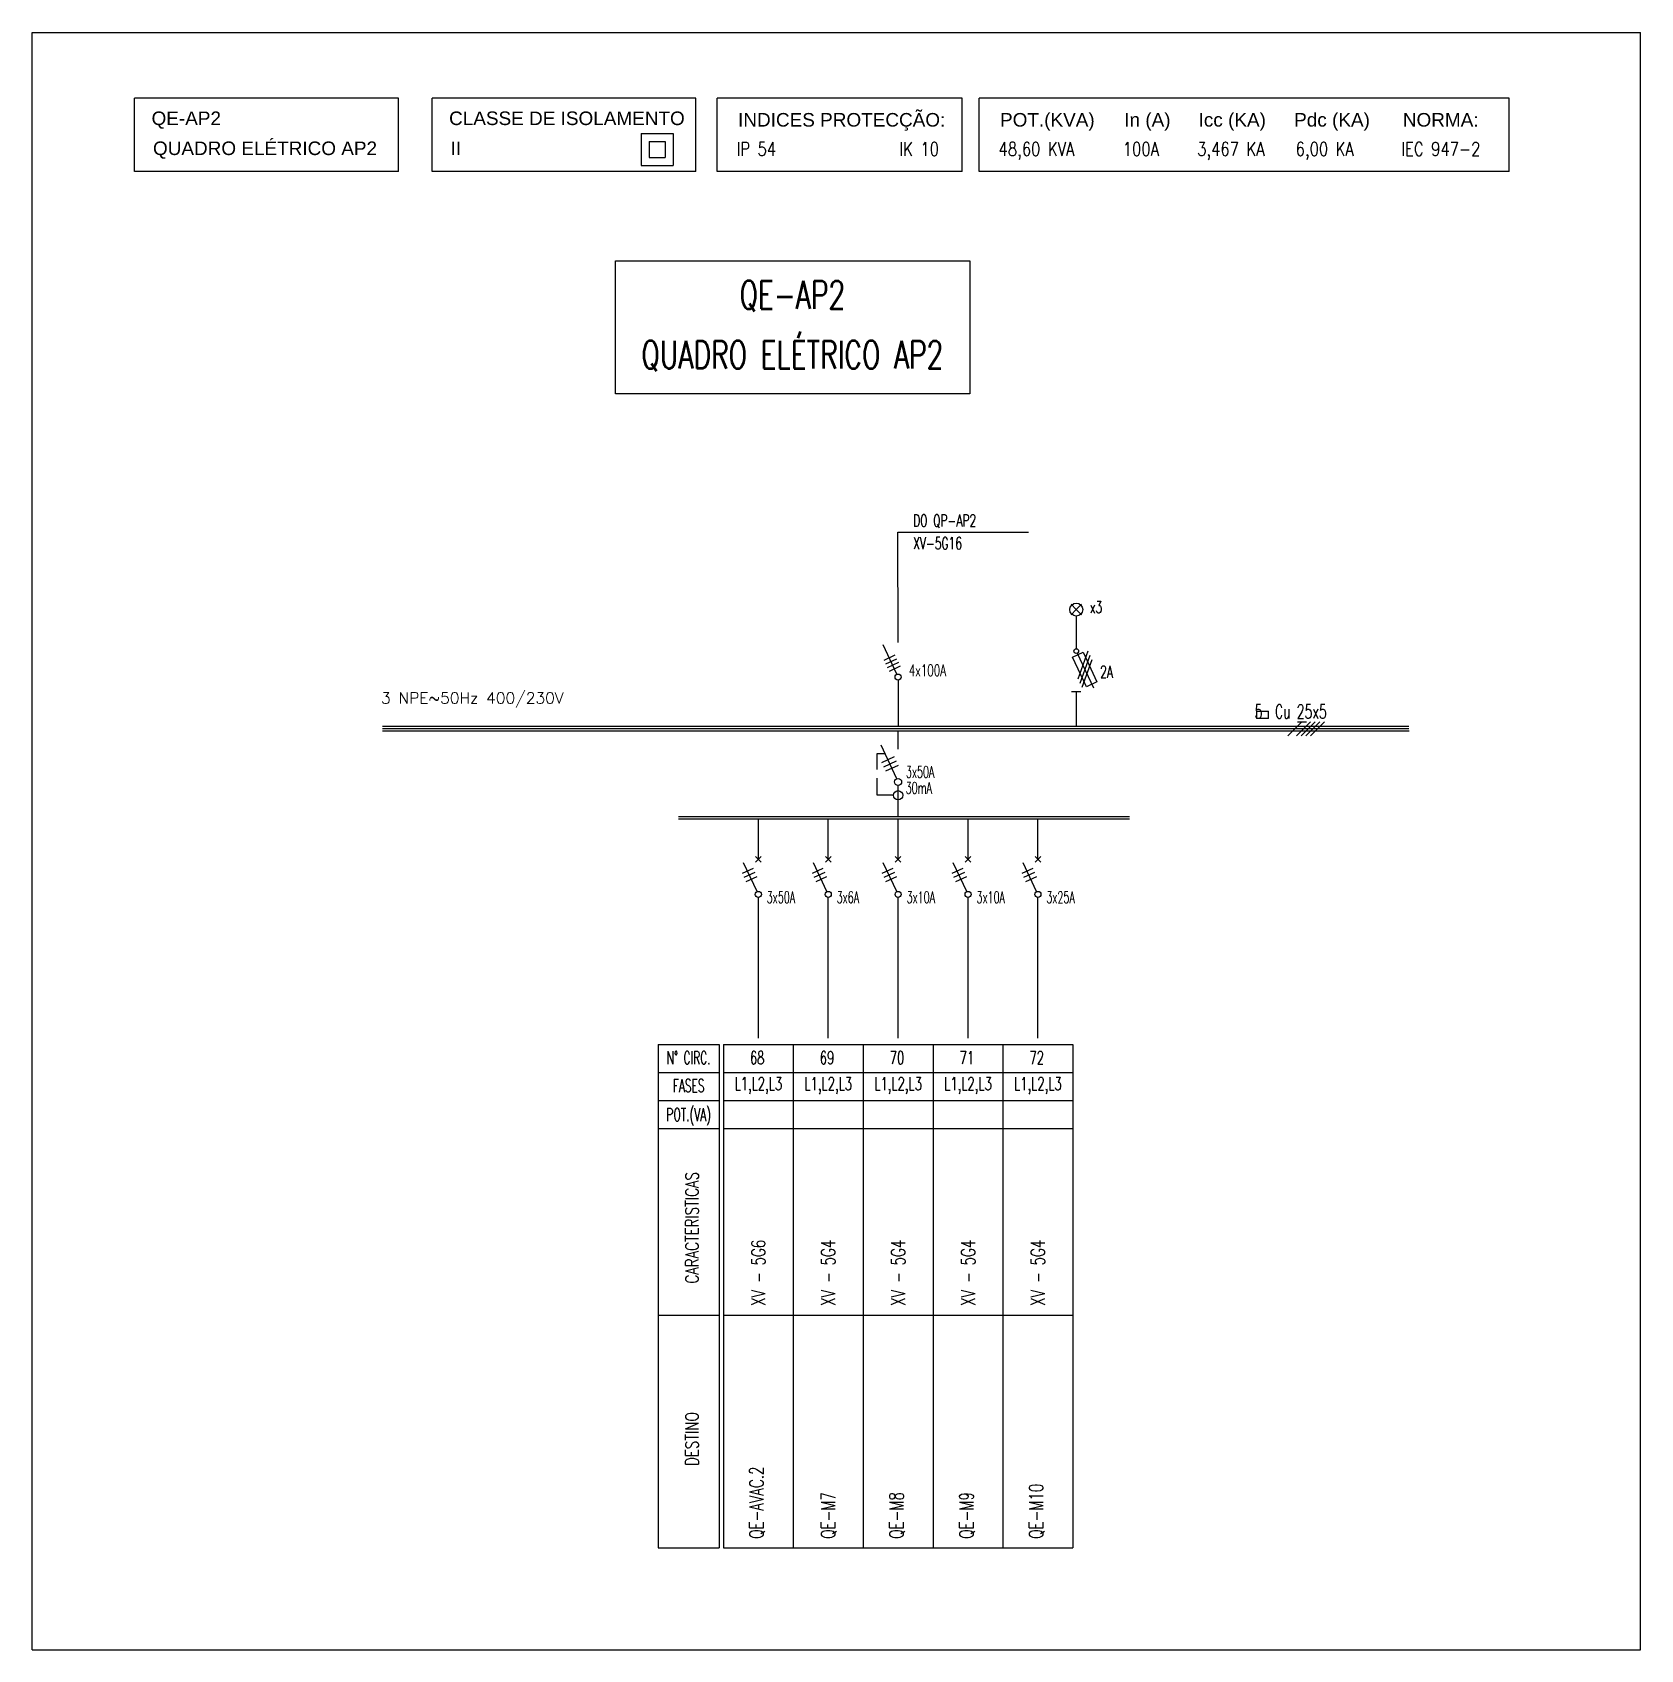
# Model space of a CAD drawing. Header units: millimetres. Extents: x -35961 to -35580, y 154458 to 154764.
# Drawn here: x -35704.6 to -35681.1, y 154486.68 to 154510.3 of the extents above; entities that cross this region are included whole.
import ezdxf
from ezdxf.enums import TextEntityAlignment as Align

# ---------------------------------------------------------------- set-up
doc = ezdxf.new("R2010")
doc.units = ezdxf.units.MM
doc.header["$MEASUREMENT"] = 0
doc.linetypes.add('HIDDEN', pattern=[0.375, 0.25, -0.125])
doc.layers.add('ELÉCTRICO', color=255, linetype='Continuous')
doc.layers.add('SIMBOLOGIA', color=255, linetype='Continuous')
doc.styles.add('ARIAL', font='arial.ttf')
doc.styles.add('ROMANS', font='romans')
doc.styles.add('SIMPLEX', font='SIMPLEX')

msp = doc.modelspace()

# ---------------------------------------------------------------- texts
at = {"layer": 'SIMBOLOGIA', "style": 'ARIAL'}
for s, p in [('QE-AP2', (-35702.859, 154508.945)), ('CLASSE DE ISOLAMENTO', (-35698.512, 154508.945)), ('INDICES PROTECÇÃO:', (-35694.29, 154508.923)), ('POT.(KVA)', (-35690.463, 154508.923)), ('In (A)', (-35688.648, 154508.923)), ('Icc (KA)', (-35687.562, 154508.923)), ('Pdc (KA)', (-35686.166, 154508.923)), ('NORMA:', (-35684.578, 154508.923)), ('QUADRO ELÉTRICO AP2', (-35702.838, 154508.507)), ('II', (-35698.491, 154508.507))]:
    msp.add_text(s, height=0.198, dxfattribs=at).set_placement(p)
at = {"layer": 'SIMBOLOGIA', "color": 7, "style": 'ROMANS', "width": 0.8}
for s, p in [('IP 54', (-35694.312, 154508.497)), ('IK 10', (-35691.933, 154508.497)), ('48,60 KVA', (-35690.484, 154508.497)), ('100A', (-35688.67, 154508.497)), ('3,467 KA', (-35687.583, 154508.497)), ('6,00 KA', (-35686.144, 154508.497)), ('IEC 947-2', (-35684.6, 154508.497))]:
    msp.add_text(s, height=0.198, dxfattribs=at).set_placement(p)
at = {"layer": 'SIMBOLOGIA', "style": 'SIMPLEX', "width": 0.7}
for s, height, p in [('QE-AP2', 0.4085, (-35693.497, 154506.259)), ('QUADRO ELÉTRICO AP2', 0.40846, (-35693.497, 154505.387))]:
    msp.add_text(s, height=height, dxfattribs=at).set_placement(p, align=Align.CENTER)
at = {"layer": 'SIMBOLOGIA', "style": 'SIMPLEX', "width": 0.65}
for s, height, p in [('DO QP-AP2', 0.177, (-35691.733, 154503.08)), ('XV-5G16', 0.177, (-35691.733, 154502.749)), ('x3', 0.177, (-35689.151, 154501.816)), ('4x100A', 0.1702, (-35691.796, 154500.896)), ('2A', 0.177, (-35689.002, 154500.87))]:
    msp.add_text(s, height=height, dxfattribs=at).set_placement(p)
at = {"layer": 'SIMBOLOGIA', "color": 7, "style": 'ROMANS'}
msp.add_text('3 NPE~50Hz 400/230V', height=0.165, dxfattribs=at).set_placement((-35699.506, 154500.494))
at = {"layer": 'SIMBOLOGIA', "style": 'SIMPLEX', "width": 0.65}
msp.add_text('5  Cu 25x5', height=0.2042, dxfattribs=at).set_placement((-35685.69, 154500.277), align=Align.RIGHT)
at = {"layer": 'SIMBOLOGIA', "style": 'SIMPLEX', "width": 0.6}
for s, p in [('3x50A', (-35691.839, 154499.582)), ('30mA', (-35691.842, 154499.348)), ('3x50A', (-35693.871, 154497.751)), ('3x6A', (-35692.849, 154497.751)), ('3x10A', (-35691.828, 154497.751)), ('3x10A', (-35690.807, 154497.751)), ('3x25A', (-35689.786, 154497.751))]:
    msp.add_text(s, height=0.1702, dxfattribs=at).set_placement(p, align=Align.TOP_LEFT)
at = {"layer": 'SIMBOLOGIA', "style": 'SIMPLEX'}
for s, width, p in [('N%%D CIRC.', 0.6, (-35695.013, 154495.322)), ('68', 0.65, (-35694.011, 154495.322)), ('69', 0.65, (-35692.99, 154495.322)), ('70', 0.65, (-35691.969, 154495.322)), ('71', 0.65, (-35690.948, 154495.322)), ('72', 0.65, (-35689.927, 154495.322)), ('FASES', 0.6, (-35695.013, 154494.914)), ('L1,L2,L3', 0.65, (-35693.994, 154494.914)), ('L1,L2,L3', 0.65, (-35692.973, 154494.914)), ('L1,L2,L3', 0.65, (-35691.952, 154494.914)), ('L1,L2,L3', 0.65, (-35690.931, 154494.914)), ('L1,L2,L3', 0.65, (-35689.91, 154494.914)), ('POT.(VA)', 0.6, (-35695.013, 154494.478))]:
    msp.add_text(s, height=0.1905, dxfattribs=dict(at, width=width)).set_placement(p, align=Align.MIDDLE)
at = {"layer": 'SIMBOLOGIA', "style": 'SIMPLEX', "width": 0.75}
for s, height, p in [('CARACTERISTICAS', 0.19049, (-35694.964, 154492.839)), ('DESTINO', 0.1905, (-35694.964, 154489.753))]:
    msp.add_text(s, height=height, rotation=90, dxfattribs=at).set_placement(p, align=Align.MIDDLE)
at = {"layer": 'SIMBOLOGIA', "style": 'SIMPLEX', "width": 0.7}
for s, p in [('XV - 5G6', (-35693.892, 154491.701)), ('XV - 5G4', (-35692.871, 154491.701)), ('XV - 5G4', (-35691.85, 154491.701)), ('XV - 5G4', (-35690.828, 154491.701)), ('XV - 5G4', (-35689.807, 154491.701)), ('QE-AVAC.2', (-35693.917, 154488.297)), ('QE-M10', (-35689.832, 154488.297)), ('QE-M7', (-35692.871, 154488.297)), ('QE-M8', (-35691.875, 154488.297)), ('QE-M9', (-35690.853, 154488.297))]:
    msp.add_text(s, height=0.2042, rotation=90, dxfattribs=at).set_placement(p)

# ---------------------------------------------------------------- linework, layer by layer
at = {"layer": 'ELÉCTRICO', "linetype": 'Continuous', "ltscale": 0.03}
for p, q in [((-35704.601, 154510.299), (-35681.104, 154510.299)), ((-35704.601, 154486.676), (-35681.104, 154486.676))]:
    msp.add_line(p, q, dxfattribs=at)
at = {"layer": 'SIMBOLOGIA', "linetype": 'Continuous', "ltscale": 0.03}
for p, q in [((-35704.601, 154486.676), (-35704.601, 154510.299)), ((-35681.104, 154486.676), (-35681.104, 154510.299))]:
    msp.add_line(p, q, dxfattribs=at)
at = {"layer": 'SIMBOLOGIA', "color": 8}
for p, q in [((-35703.108, 154508.269), (-35703.108, 154509.34)), ((-35699.252, 154509.34), (-35703.108, 154509.34)), ((-35699.252, 154508.269), (-35699.252, 154509.34)), ((-35698.761, 154508.269), (-35698.761, 154509.34)), ((-35694.905, 154509.34), (-35698.761, 154509.34)), ((-35694.905, 154508.269), (-35694.905, 154509.34)), ((-35694.595, 154508.269), (-35694.595, 154509.34)), ((-35691.016, 154509.34), (-35694.595, 154509.34)), ((-35691.016, 154508.269), (-35691.016, 154509.34)), ((-35690.768, 154508.269), (-35690.768, 154509.34)), ((-35683.023, 154509.34), (-35690.768, 154509.34)), ((-35683.023, 154508.269), (-35683.023, 154509.34)), ((-35699.252, 154508.269), (-35703.108, 154508.269)), ((-35694.905, 154508.269), (-35698.761, 154508.269)), ((-35691.016, 154508.269), (-35694.595, 154508.269)), ((-35683.023, 154508.269), (-35690.768, 154508.269))]:
    msp.add_line(p, q, dxfattribs=at)
at = {"layer": 'SIMBOLOGIA'}
for p, q in [((-35695.706, 154508.821), (-35695.239, 154508.821)), ((-35695.706, 154508.821), (-35695.706, 154508.354)), ((-35695.589, 154508.704), (-35695.589, 154508.471)), ((-35695.589, 154508.704), (-35695.356, 154508.704)), ((-35695.356, 154508.704), (-35695.356, 154508.471)), ((-35695.239, 154508.821), (-35695.239, 154508.354)), ((-35695.589, 154508.471), (-35695.356, 154508.471)), ((-35695.706, 154508.354), (-35695.239, 154508.354)), ((-35691.955, 154503), (-35690.045, 154503)), ((-35691.953, 154501.389), (-35691.955, 154503)), ((-35689.349, 154501.867), (-35689.426, 154501.945)), ((-35689.349, 154501.867), (-35689.426, 154501.79)), ((-35689.349, 154501.867), (-35689.272, 154501.945)), ((-35689.349, 154501.867), (-35689.272, 154501.79)), ((-35689.349, 154501.772), (-35689.349, 154501.296)), ((-35691.971, 154500.923), (-35692.171, 154501.351)), ((-35692, 154501.2), (-35692.162, 154501.125)), ((-35691.975, 154501.146), (-35692.137, 154501.071)), ((-35691.948, 154501.094), (-35692.11, 154501.018)), ((-35689.402, 154501.173), (-35689.248, 154501.245)), ((-35689.201, 154500.742), (-35689.402, 154501.173)), ((-35689.335, 154501.231), (-35689.099, 154500.725)), ((-35689.179, 154501.259), (-35689.328, 154500.852)), ((-35689.15, 154501.197), (-35689.298, 154500.79)), ((-35689.122, 154501.135), (-35689.27, 154500.728)), ((-35689.248, 154501.245), (-35689.047, 154500.813)), ((-35691.923, 154501.04), (-35692.085, 154500.964)), ((-35691.952, 154500.837), (-35691.952, 154500.159)), ((-35689.047, 154500.813), (-35689.201, 154500.742)), ((-35689.417, 154500.67), (-35689.281, 154500.67)), ((-35689.349, 154500.67), (-35689.349, 154500.159)), ((-35686.716, 154500.382), (-35686.539, 154500.382)), ((-35686.716, 154500.382), (-35686.716, 154500.277)), ((-35686.539, 154500.277), (-35686.539, 154500.382)), ((-35684.49, 154500.159), (-35699.483, 154500.159)), ((-35684.49, 154500.125), (-35699.483, 154500.125)), ((-35686.539, 154500.277), (-35686.716, 154500.277)), ((-35686.257, 154500.023), (-35686.053, 154500.227)), ((-35686.13, 154500.023), (-35685.926, 154500.227)), ((-35686.118, 154500.227), (-35685.987, 154500.227)), ((-35686.062, 154500.023), (-35685.858, 154500.227)), ((-35685.994, 154500.023), (-35685.79, 154500.227)), ((-35685.926, 154500.023), (-35685.722, 154500.227)), ((-35684.487, 154500.091), (-35699.483, 154500.091)), ((-35691.973, 154499.397), (-35692.202, 154499.887)), ((-35691.952, 154499.827), (-35691.952, 154500.091)), ((-35692.009, 154499.716), (-35692.194, 154499.63)), ((-35691.981, 154499.654), (-35692.166, 154499.568)), ((-35691.952, 154499.593), (-35692.137, 154499.506)), ((-35691.952, 154498.844), (-35691.952, 154499.3)), ((-35695.16, 154498.844), (-35688.571, 154498.844)), ((-35695.16, 154498.81), (-35688.571, 154498.81)), ((-35693.994, 154498.224), (-35693.994, 154498.806)), ((-35692.973, 154498.224), (-35692.973, 154498.806)), ((-35691.952, 154498.224), (-35691.952, 154498.806)), ((-35690.93, 154498.224), (-35690.93, 154498.806)), ((-35689.909, 154498.224), (-35689.909, 154498.806)), ((-35693.952, 154498.177), (-35694.036, 154498.261)), ((-35694.036, 154498.177), (-35693.952, 154498.261)), ((-35692.931, 154498.177), (-35693.014, 154498.261)), ((-35693.014, 154498.177), (-35692.931, 154498.261)), ((-35691.91, 154498.177), (-35691.993, 154498.261)), ((-35691.993, 154498.177), (-35691.91, 154498.261)), ((-35690.889, 154498.177), (-35690.972, 154498.261)), ((-35690.972, 154498.177), (-35690.889, 154498.261)), ((-35689.868, 154498.177), (-35689.951, 154498.261)), ((-35689.951, 154498.177), (-35689.868, 154498.261)), ((-35694.071, 154498.087), (-35694.231, 154498.012)), ((-35694.013, 154497.748), (-35694.21, 154498.171)), ((-35694.046, 154498.028), (-35694.206, 154497.953)), ((-35693.05, 154498.087), (-35693.21, 154498.012)), ((-35692.992, 154497.748), (-35693.189, 154498.171)), ((-35693.025, 154498.028), (-35693.185, 154497.953)), ((-35692.029, 154498.087), (-35692.189, 154498.012)), ((-35691.97, 154497.748), (-35692.168, 154498.171)), ((-35692.003, 154498.028), (-35692.163, 154497.953)), ((-35691.007, 154498.087), (-35691.167, 154498.012)), ((-35690.949, 154497.748), (-35691.147, 154498.171)), ((-35690.982, 154498.028), (-35691.142, 154497.953)), ((-35689.986, 154498.087), (-35690.146, 154498.012)), ((-35689.928, 154497.748), (-35690.125, 154498.171)), ((-35689.961, 154498.028), (-35690.121, 154497.953)), ((-35694.017, 154497.966), (-35694.177, 154497.891)), ((-35692.996, 154497.966), (-35693.156, 154497.891)), ((-35691.975, 154497.966), (-35692.135, 154497.891)), ((-35690.953, 154497.966), (-35691.113, 154497.891)), ((-35689.932, 154497.966), (-35690.092, 154497.891)), ((-35693.994, 154496.321), (-35693.994, 154497.664)), ((-35692.973, 154496.321), (-35692.973, 154497.664)), ((-35691.952, 154496.321), (-35691.952, 154497.664)), ((-35690.93, 154496.321), (-35690.93, 154497.664)), ((-35689.909, 154496.321), (-35689.909, 154497.664)), ((-35693.994, 154495.607), (-35693.994, 154496.321)), ((-35692.973, 154495.607), (-35692.973, 154496.321)), ((-35691.952, 154495.607), (-35691.952, 154496.321)), ((-35690.93, 154495.607), (-35690.93, 154496.321)), ((-35689.909, 154495.607), (-35689.909, 154496.321))]:
    msp.add_line(p, q, dxfattribs=at)
at = {"layer": 'SIMBOLOGIA', "linetype": 'HIDDEN'}
for p, q in [((-35692.258, 154499.155), (-35692.258, 154499.768)), ((-35692.258, 154499.768), (-35692.146, 154499.768)), ((-35692.02, 154499.155), (-35692.258, 154499.155))]:
    msp.add_line(p, q, dxfattribs=at)
at = {"layer": 'SIMBOLOGIA', "linetype": 'Continuous'}
for p, q in [((-35695.457, 154495.513), (-35695.457, 154488.161)), ((-35695.457, 154495.513), (-35694.568, 154495.513)), ((-35694.568, 154495.513), (-35694.568, 154488.161)), ((-35694.505, 154495.513), (-35689.399, 154495.513)), ((-35694.505, 154495.513), (-35694.505, 154488.161)), ((-35693.483, 154495.513), (-35693.483, 154488.161)), ((-35692.462, 154495.513), (-35692.462, 154488.161)), ((-35691.441, 154495.513), (-35691.441, 154488.161)), ((-35690.42, 154495.513), (-35690.42, 154488.161)), ((-35689.399, 154495.513), (-35689.399, 154488.161)), ((-35695.457, 154495.104), (-35694.568, 154495.104)), ((-35694.505, 154495.104), (-35689.399, 154495.104)), ((-35695.457, 154494.696), (-35694.568, 154494.696)), ((-35694.505, 154494.696), (-35689.399, 154494.696)), ((-35695.457, 154494.288), (-35694.568, 154494.288)), ((-35694.505, 154494.288), (-35689.399, 154494.288)), ((-35695.457, 154491.564), (-35694.568, 154491.564)), ((-35694.505, 154491.564), (-35689.399, 154491.564)), ((-35695.457, 154488.161), (-35694.568, 154488.161)), ((-35694.505, 154488.161), (-35689.399, 154488.161))]:
    msp.add_line(p, q, dxfattribs=at)
at = {"layer": 'SIMBOLOGIA'}
msp.add_lwpolyline([(-35696.079, 154506.964), (-35690.906, 154506.964), (-35690.906, 154505.019), (-35696.079, 154505.019)], close=True, dxfattribs=at)
for centre, radius in [((-35689.349, 154501.867), 0.0953), ((-35689.349, 154501.262), 0.034), ((-35691.952, 154500.882), 0.0447), ((-35691.952, 154499.351), 0.0511), ((-35691.952, 154499.155), 0.0681), ((-35693.994, 154497.708), 0.0441), ((-35692.973, 154497.708), 0.0441), ((-35691.952, 154497.708), 0.0441), ((-35690.93, 154497.708), 0.0441), ((-35689.909, 154497.708), 0.0441)]:
    msp.add_circle(centre, radius, dxfattribs=at)

msp.set_redraw_order([(e.dxf.handle, doc.entitydb.next_handle()) for e in msp.query("TEXT MTEXT ATTDEF DIMENSION ARC_DIMENSION")])  # texts and dimensions are drawn at this point

doc.saveas('drawing.dxf')
